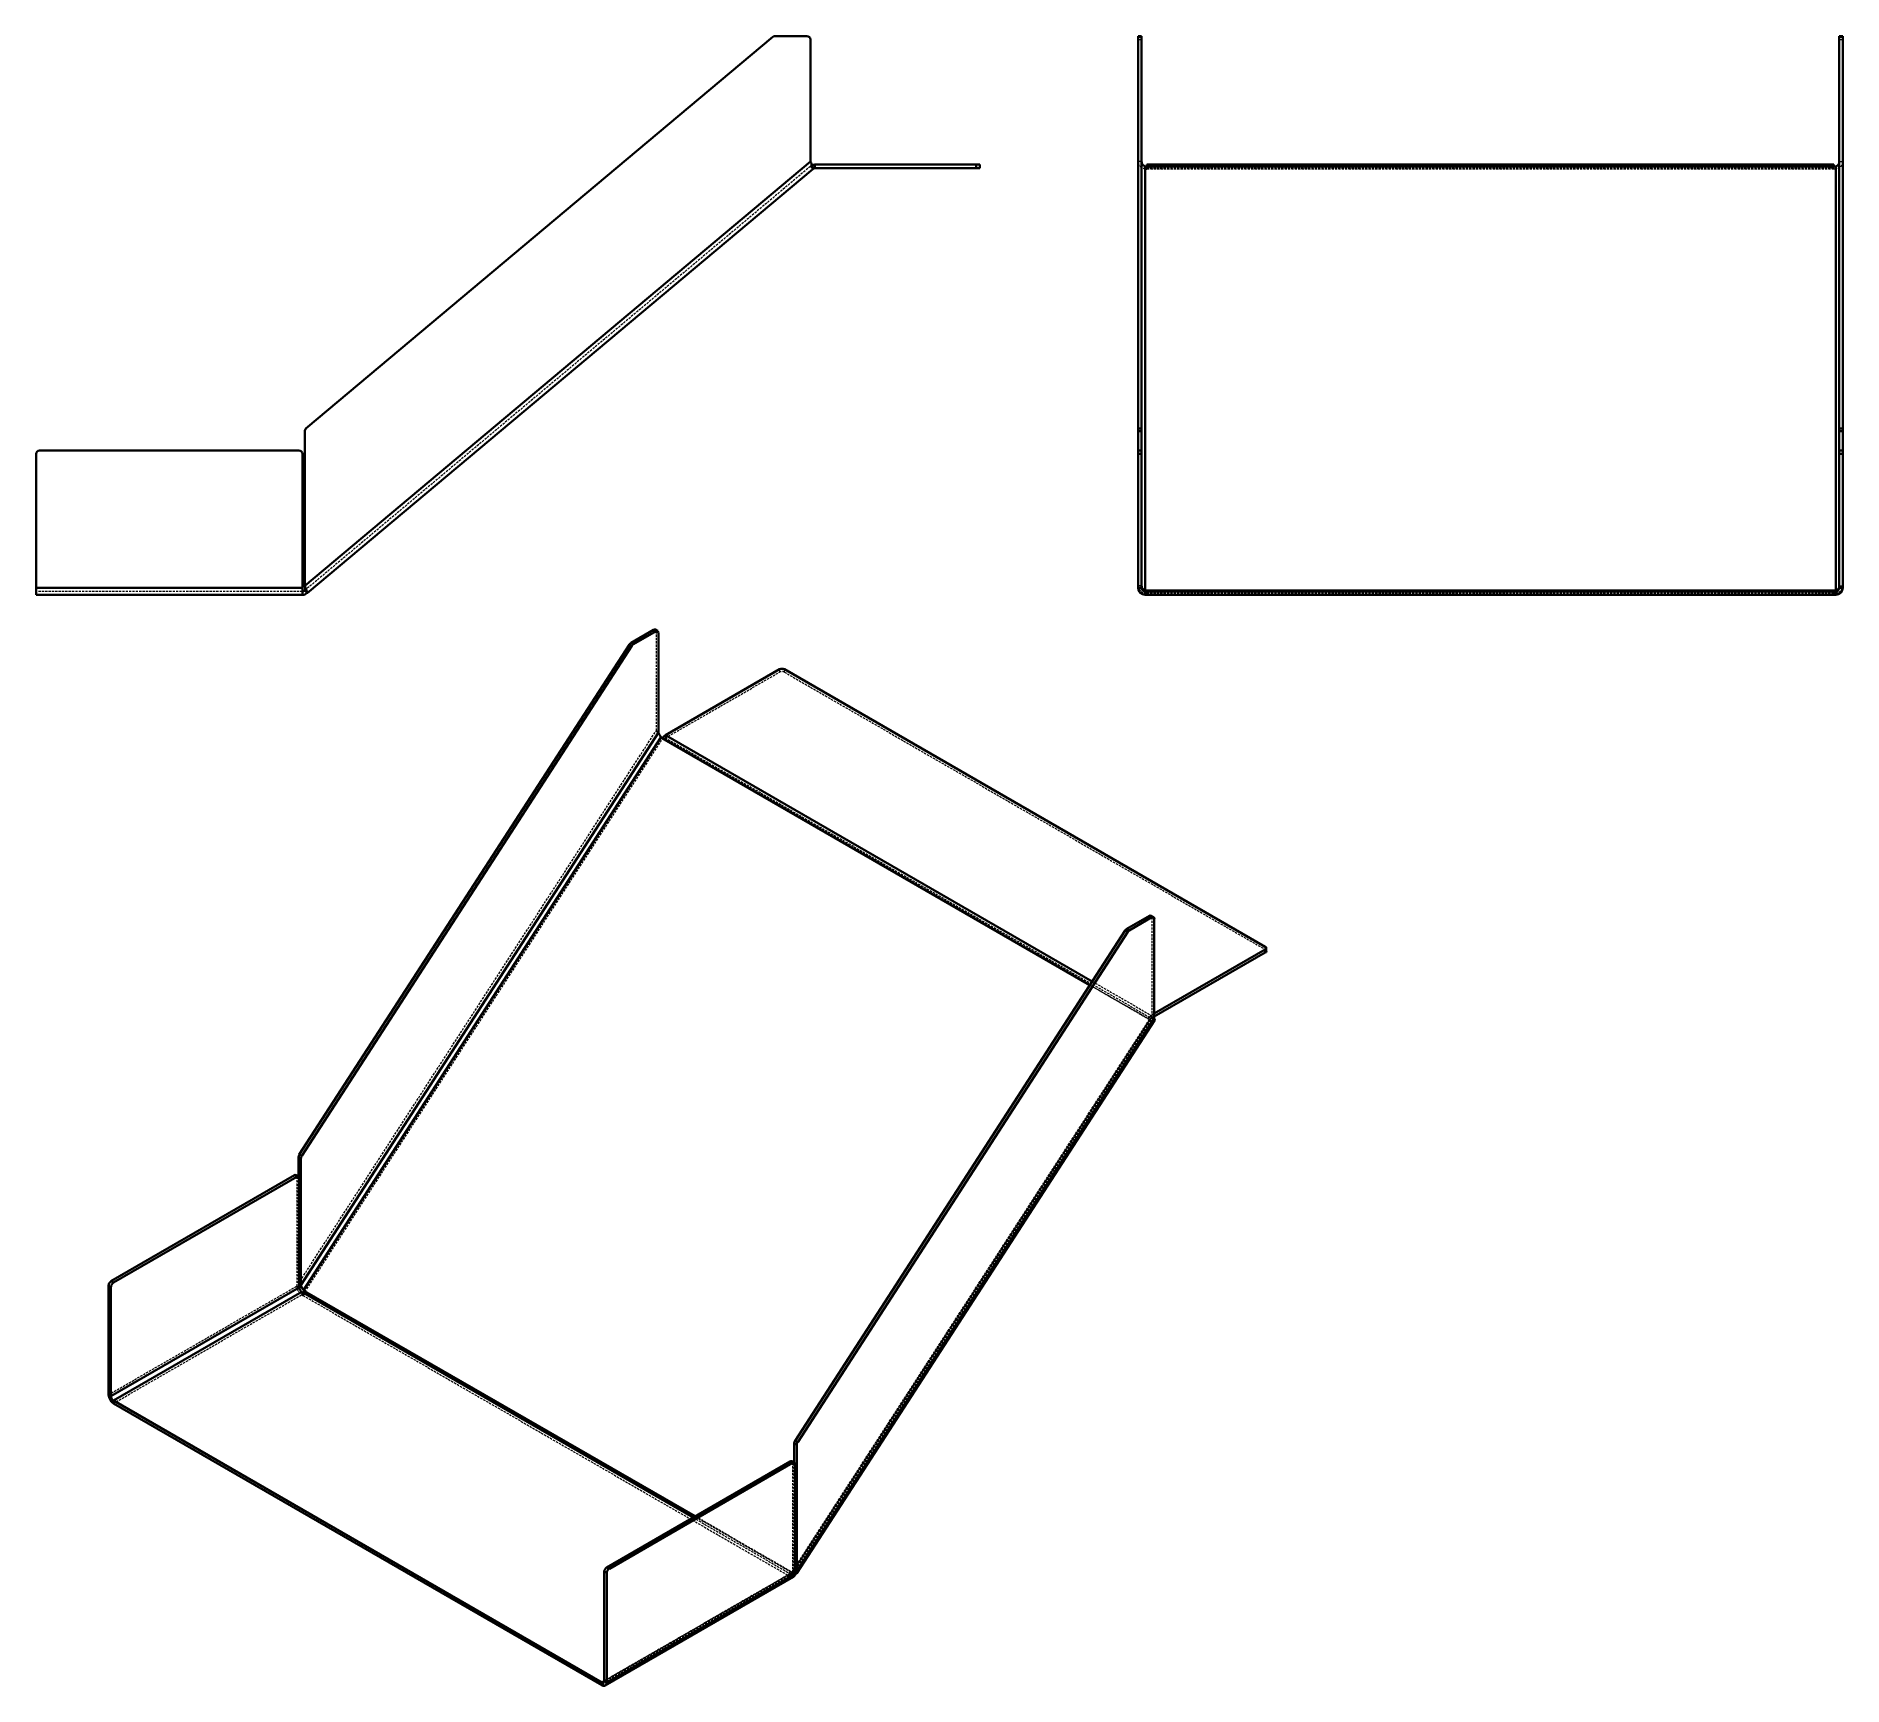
# Model space of a CAD drawing. Header units: millimetres. Extents: x -714 to 350, y -873 to 639.
# Drawn here: x -676 to 350, y -873 to 64 of the extents above; entities that cross this region are included whole.
import ezdxf

# ---------------------------------------------------------------- set-up
doc = ezdxf.new("R2010")
doc.units = ezdxf.units.MM
doc.linetypes.add('HIDDEN', pattern=[1.905, 1.27, -0.635])

msp = doc.modelspace()

# ---------------------------------------------------------------- linework, layer by layer
at = {"color": 7, "linetype": 'Continuous', "lineweight": 35}
for p, q in [((-522.4, -158.7), (-257.4, 63.6)), ((-256.1, 64.1), (-238.1, 64.1)), ((-236.1, 62.1), (-236.1, -7.2)), ((-50.1, 64.1), (-48.1, 64.1)), ((-50.1, 63.6), (-50.1, 64.1)), ((-48.1, 63.6), (-50.1, 63.6)), ((-50.1, -158.7), (-50.1, 63.6)), ((-48.1, 64.1), (-48.1, 63.6)), ((-48.1, -158.7), (-48.1, 63.6)), ((347.9, 64.1), (349.9, 64.1)), ((347.9, 63.6), (347.9, 64.1)), ((349.9, 63.6), (347.9, 63.6)), ((347.9, -158.7), (347.9, 63.6)), ((349.9, 64.1), (349.9, 63.6)), ((349.9, -158.7), (349.9, 63.6)), ((-236.1, -7.2), (-523.1, -248.1)), ((-233.5, -10.9), (-233.5, -8.9)), ((-142, -8.9), (-233.5, -8.9)), ((-142, -10.9), (-142, -8.9)), ((-142, -8.9), (-140, -8.9)), ((-140, -8.9), (-140, -10.9)), ((-46.1, -250.7), (-46.1, -9.9)), ((-46.1, -9.9), (-45.1, -9.9)), ((-45.1, -8.9), (344.9, -8.9)), ((-45.1, -9.9), (-45.1, -8.9)), ((344.9, -9.9), (-45.1, -9.9)), ((344.9, -8.9), (344.9, -9.9)), ((345.9, -9.9), (344.9, -9.9)), ((345.9, -9.9), (345.9, -250.7)), ((-234.8, -11.4), (-521.8, -252.2)), ((-142, -10.9), (-233.5, -10.9)), ((-140, -10.9), (-142, -10.9)), ((-523.1, -248.1), (-523.1, -160.3)), ((-50.1, -158.7), (-48.1, -158.7)), ((-50.1, -160.3), (-50.1, -158.7)), ((-48.1, -160.3), (-50.1, -160.3)), ((-50.1, -171.2), (-50.1, -160.3)), ((-48.1, -158.7), (-48.1, -160.3)), ((-48.1, -171.2), (-48.1, -160.3)), ((347.9, -158.7), (349.9, -158.7)), ((347.9, -160.3), (347.9, -158.7)), ((347.9, -171.2), (347.9, -160.3)), ((349.9, -160.3), (347.9, -160.3)), ((349.9, -158.7), (349.9, -160.3)), ((349.9, -171.2), (349.9, -160.3)), ((-675.6, -249.2), (-675.6, -173.2)), ((-673.6, -171.2), (-526.4, -171.2)), ((-524.4, -173.2), (-524.4, -249.2)), ((-50.1, -171.2), (-48.1, -171.2)), ((-50.1, -173.2), (-50.1, -171.2)), ((-48.1, -173.2), (-50.1, -173.2)), ((-50.1, -249.2), (-50.1, -173.2)), ((-48.1, -171.2), (-48.1, -173.2)), ((-48.1, -249.2), (-48.1, -173.2)), ((347.9, -173.2), (347.9, -171.2)), ((347.9, -171.2), (349.9, -171.2)), ((349.9, -173.2), (347.9, -173.2)), ((347.9, -249.2), (347.9, -173.2)), ((349.9, -171.2), (349.9, -173.2)), ((349.9, -249.2), (349.9, -173.2)), ((-524.4, -249.2), (-675.6, -249.2)), ((-675.6, -253.2), (-675.6, -249.2)), ((-524.4, -253.2), (-675.6, -253.2)), ((-524.4, -249.2), (-524.4, -253.2)), ((-523.1, -250.7), (-521.8, -252.2)), ((-48.1, -249.2), (-50.1, -249.2)), ((-46.1, -250.7), (-46.1, -251.2)), ((-46.1, -250.7), (-45.1, -250.7)), ((-46.1, -251.2), (-46.1, -253.2)), ((-46.1, -251.2), (345.9, -251.2)), ((-46.1, -253.2), (345.9, -253.2)), ((344.9, -250.7), (-45.1, -250.7)), ((-45.1, -250.7), (-45.1, -251.2)), ((344.9, -251.2), (344.9, -250.7)), ((345.9, -250.7), (344.9, -250.7)), ((345.9, -250.7), (345.9, -251.2)), ((345.9, -251.2), (345.9, -253.2)), ((347.9, -249.2), (349.9, -249.2)), ((-337.9, -280.4), (-325.1, -273)), ((-336.5, -281.2), (-323.7, -273.8)), ((-323.7, -273.8), (-325.1, -273)), ((-322.7, -273.7), (-324.1, -272.9)), ((-322.3, -274.7), (-322.3, -331.3)), ((-526.2, -571), (-338.8, -281.3)), ((-524.8, -571.8), (-337.4, -282.1)), ((-337.4, -282.1), (-338.8, -281.3)), ((-337.9, -280.4), (-336.5, -281.2)), ((-318.4, -332.8), (-253.6, -295.4)), ((-250.8, -295.4), (22.1, -453)), ((-322.3, -331.3), (-525.3, -645.1)), ((-523.9, -648.1), (-320.9, -334.2)), ((-320.9, -334.2), (-320.2, -334.6)), ((-320.4, -334.5), (-320.8, -334)), ((-77.4, -474.8), (-320.2, -334.6)), ((-318.4, -332.8), (-76.1, -472.7)), ((-56.5, -442.9), (-43.7, -435.5)), ((-55.1, -443.7), (-42.3, -436.3)), ((-42.3, -436.3), (-43.7, -435.5)), ((-41.3, -436.2), (-42.7, -435.4)), ((-40.9, -437.1), (-40.9, -493.7)), ((-244.8, -733.5), (-57.4, -443.8)), ((-243.3, -734.3), (-56, -444.6)), ((-56, -444.6), (-57.4, -443.8)), ((-56.5, -442.9), (-55.1, -443.7)), ((22.1, -454.6), (-40.9, -491)), ((22.1, -456.3), (-40.9, -492.6)), ((22.1, -456.3), (22.1, -454.6)), ((22.7, -455.5), (22.7, -453.8)), ((-40.9, -493.7), (-243.8, -807.6)), ((-243.7, -808.7), (-40.7, -494.8)), ((-525.3, -573.4), (-526.7, -572.6)), ((-526.7, -583.5), (-526.7, -572.6)), ((-526.2, -571), (-524.8, -571.8)), ((-525.3, -645.1), (-525.3, -573.4)), ((-633.1, -642.9), (-529, -582.8)), ((-631.7, -643.7), (-527.6, -583.6)), ((-527.6, -583.6), (-529, -582.8)), ((-526.6, -583.5), (-528, -582.7)), ((-526.2, -584.5), (-526.2, -646.5)), ((-633.1, -646.2), (-634.5, -645.3)), ((-634.5, -707.4), (-634.5, -645.3)), ((-633.1, -642.9), (-631.7, -643.7)), ((-525.3, -645.1), (-526.2, -644.6)), ((-633.1, -708.2), (-633.1, -646.2)), ((-526.2, -646.5), (-633.1, -708.2)), ((-631.7, -710.7), (-524.8, -649)), ((-524.8, -649), (-524.1, -649.4)), ((-524.1, -649.4), (-302.7, -777.1)), ((-523.9, -648.1), (-523.2, -648.5)), ((-523.9, -648.1), (-523.2, -648.6)), ((-301.5, -776.4), (-523.2, -648.5)), ((-633.1, -708.2), (-634.5, -707.4)), ((-631.7, -710.7), (-631.7, -712.3)), ((-631.7, -710.7), (-354.5, -870.7)), ((-631.7, -712.3), (-354.5, -872.3)), ((-243.8, -735.8), (-245.3, -735)), ((-245.3, -746), (-245.3, -735)), ((-244.8, -733.5), (-243.3, -734.3)), ((-243.8, -807.6), (-243.8, -735.8)), ((-351.6, -805.4), (-247.6, -745.3)), ((-350.2, -806.2), (-246.2, -746.1)), ((-246.2, -746.1), (-247.6, -745.3)), ((-245.2, -746), (-246.6, -745.2)), ((-244.8, -746.9), (-244.8, -809)), ((-351.6, -808.6), (-353.1, -807.8)), ((-353.1, -869.9), (-353.1, -807.8)), ((-351.6, -805.4), (-350.2, -806.2)), ((-351.6, -870.7), (-351.6, -808.6)), ((-244.8, -809), (-351.6, -870.7)), ((-244.8, -807), (-243.8, -807.6)), ((-352.5, -872.5), (-245.6, -810.8)), ((-353.1, -869.9), (-354.5, -870.7)), ((-354.5, -870.7), (-354.5, -872.3)), ((-353.1, -869.9), (-351.6, -870.7))]:
    msp.add_line(p, q, dxfattribs=at)
at = {"color": 7, "linetype": 'HIDDEN', "lineweight": 18}
for p, q in [((-50.1, 62.1), (-48.1, 62.1)), ((347.9, 62.1), (349.9, 62.1)), ((-236.1, -9.9), (-523.1, -250.7)), ((-236.1, -9.9), (-234.8, -11.4)), ((-48.1, -7.2), (-50.1, -7.2)), ((-45.1, -11.4), (-45.1, -9.9)), ((-43.1, -10.9), (-43.1, -8.9)), ((342.9, -8.9), (342.9, -10.9)), ((344.9, -11.4), (344.9, -9.9)), ((347.9, -7.2), (349.9, -7.2)), ((-46.1, -11.4), (-45.1, -11.4)), ((-45.1, -10.9), (344.9, -10.9)), ((344.9, -11.4), (-45.1, -11.4)), ((345.9, -11.4), (344.9, -11.4)), ((-524.4, -251.2), (-675.6, -251.2)), ((-48.1, -248.1), (-50.1, -248.1)), ((-46.1, -252.2), (-45.1, -252.2)), ((-45.1, -251.2), (-45.1, -253.2)), ((-45.1, -252.2), (344.9, -252.2)), ((344.9, -251.2), (344.9, -253.2)), ((345.9, -252.2), (344.9, -252.2)), ((347.9, -248.1), (349.9, -248.1)), ((-323.7, -273.8), (-322.3, -274.7)), ((-323.7, -273.8), (-323.7, -330.4)), ((-318.4, -334.4), (-253.6, -297.1)), ((-253.6, -295.4), (-253.6, -297.1)), ((-250.8, -297.1), (-250.8, -295.4)), ((-250.8, -297.1), (22.1, -454.6)), ((-526.7, -644.3), (-323.7, -330.4)), ((-522.9, -648.8), (-320, -334.9)), ((-322.3, -331.3), (-323.7, -330.4)), ((-320.9, -334.2), (-320, -334.9)), ((-320, -334.9), (-320.4, -334.5)), ((-319.3, -335.3), (-320.2, -334.6)), ((-320, -334.9), (-319.3, -335.3)), ((-43.5, -494.5), (-319.3, -335.3)), ((-318.4, -334.4), (-318.4, -332.8)), ((-318.4, -334.4), (-42.6, -493.6)), ((-42.3, -436.3), (-40.9, -437.1)), ((-42.3, -436.3), (-42.3, -492.9)), ((22.1, -453), (22.1, -454.6)), ((-44.4, -493.8), (-77.4, -474.8)), ((-76.1, -472.7), (-42.6, -492)), ((-40.9, -491), (-42.6, -492)), ((-42.6, -493.6), (-42.6, -492)), ((-43.7, -494.2), (-246.7, -808.1)), ((-42.8, -495), (-245.8, -808.8)), ((-245.4, -807.6), (-42.4, -493.7)), ((-245.3, -806.8), (-42.3, -492.9)), ((-43.7, -494.2), (-44.4, -493.8)), ((-43.5, -494.5), (-44.4, -493.8)), ((-43.7, -494.2), (-42.8, -495)), ((-42.8, -495), (-43.5, -494.5)), ((-40.9, -492.6), (-42.6, -493.6)), ((-42.3, -492.9), (-40.9, -493.7)), ((-527.6, -583.6), (-526.2, -584.5)), ((-527.6, -583.6), (-527.6, -645.7)), ((-526.7, -644.3), (-526.7, -583.5)), ((-634.5, -707.4), (-527.6, -645.7)), ((-526.2, -646.5), (-527.6, -645.7)), ((-526.2, -644.6), (-526.7, -644.3)), ((-526.7, -644.3), (-526.2, -645.1)), ((-631.7, -712.3), (-524.8, -650.6)), ((-524.8, -649), (-524.8, -650.6)), ((-524.8, -650.6), (-524.1, -651)), ((-524.1, -649.4), (-524.1, -651)), ((-524.1, -651), (-248.3, -810.2)), ((-523.2, -648.5), (-522.2, -649.2)), ((-523.2, -648.6), (-522.9, -648.8)), ((-522.9, -648.8), (-522.2, -649.2)), ((-522.2, -649.2), (-246.5, -808.4)), ((-246.2, -746.1), (-244.8, -746.9)), ((-246.2, -746.1), (-246.2, -808.2)), ((-245.3, -806.8), (-245.3, -746)), ((-302.7, -777.1), (-248.3, -808.6)), ((-247.4, -807.7), (-301.5, -776.4)), ((-353.5, -870.8), (-246.6, -809.1)), ((-353.1, -869.9), (-246.2, -808.2)), ((-247.6, -809), (-353.1, -869.9)), ((-247.6, -809), (-248.3, -808.6)), ((-248.3, -808.6), (-248.3, -810.2)), ((-247.6, -809), (-247.6, -810.6)), ((-246.7, -808.1), (-247.4, -807.7)), ((-247.4, -807.7), (-246.5, -808.4)), ((-246.7, -808.1), (-245.8, -808.8)), ((-245.8, -808.8), (-246.5, -808.4)), ((-246.2, -808.2), (-244.8, -809)), ((-245.3, -806.8), (-244.8, -807)), ((-247.6, -810.6), (-354.5, -872.3)), ((-247.6, -810.6), (-248.3, -810.2))]:
    msp.add_line(p, q, dxfattribs=at)
at = {"color": 7, "linetype": 'Continuous', "lineweight": 35}
for centre, radius, start, end in [((-256.1, 62.1), 2, 90, 130), ((-238.1, 62.1), 2, 0, 90), ((-233.5, -12.9), 4, 90, 114.5479), ((-233.5, -12.9), 2, 90, 130), ((-521.1, -160.3), 2, 130, 180), ((-673.6, -173.2), 2, 90, 180), ((-526.4, -173.2), 2, 360, 90), ((-524.4, -249.2), 2, 270, 310), ((-524.4, -249.2), 4, 270, 310), ((-46.1, -249.2), 4, 180, 270), ((-46.1, -249.2), 2, 180, 270), ((345.9, -249.2), 4, 270, 360), ((345.9, -249.2), 2, 270, 360), ((-324.5, -273.8), 1.01, 65.6929, 125.6176), ((-323.2, -274.5), 0.873, 350.786, 129.2033), ((-336.4, -282.8), 2.8, 121.6788, 148.1828), ((-335, -283.6), 2.8, 121.6788, 148.1828), ((-252.2, -298.2), 3.07, 62.6097, 117.3903), ((-315.4, -337.6), 5.6, 121.6788, 148.1828), ((-43.1, -436.3), 1.01, 65.6929, 125.6176), ((-41.7, -437), 0.873, 350.786, 129.2033), ((-55, -445.2), 2.8, 121.6788, 148.1828), ((-53.6, -446.1), 2.8, 121.6788, 148.1828), ((21.8, -453.8), 0.873, 290.7834, 69.2166), ((21.7, -455.4), 1.01, 294.3747, 354.3052), ((-523.7, -572.7), 2.96, 145.9491, 177.7864), ((-522.3, -573.5), 2.96, 145.9491, 177.7864), ((-528.4, -583.6), 1.01, 65.6929, 125.6176), ((-527, -584.3), 0.873, 350.786, 129.2033), ((-631.4, -645.5), 3.07, 122.6055, 177.3945), ((-630, -646.3), 3.07, 122.6055, 177.3945), ((-523.1, -646.4), 3.07, 182.6055, 237.3945), ((-525.5, -647), 2.8, 301.6788, 328.1828), ((-628.3, -707.1), 6.15, 182.6055, 237.3945), ((-630, -708.1), 3.07, 182.6055, 237.3945), ((-242.3, -735.1), 2.96, 145.9491, 177.7864), ((-240.9, -736), 2.96, 145.9491, 177.7864), ((-247, -746.1), 1.01, 65.6929, 125.6176), ((-245.6, -746.8), 0.873, 350.786, 129.2033), ((-350, -807.9), 3.07, 122.6055, 177.3945), ((-348.6, -808.8), 3.07, 122.6055, 177.3945), ((-246.7, -809.2), 1.92, 304.0564, 7.2558), ((-353.9, -870), 0.873, 230.7967, 9.214), ((-353.4, -871), 1.75, 230.7967, 9.214)]:
    msp.add_arc(centre, radius, start, end, dxfattribs=at)
at = {"color": 7, "linetype": 'HIDDEN', "lineweight": 18}
for centre, radius, start, end in [((-233.5, -12.9), 4, 114.5479, 130), ((-324.7, -273.7), 0.986, 353.7012, 54.9867), ((-252.2, -299.8), 3.07, 62.6097, 117.3903), ((-316.9, -336.8), 2.8, 121.6788, 148.1828), ((-43.3, -436.2), 0.986, 353.7012, 54.9867), ((21.7, -455.6), 1.01, 5.6948, 65.6253), ((-39.7, -496.8), 5.6, 121.6788, 148.1828), ((-41.1, -496), 2.8, 121.6788, 148.1828), ((-528.6, -583.5), 0.986, 353.7012, 54.9867), ((-521.5, -645.4), 6.15, 182.6055, 237.3945), ((-527, -646.2), 5.6, 301.6788, 328.1828), ((-247.1, -746), 0.986, 353.7012, 54.9867), ((-249.8, -806.2), 2.8, 301.6788, 328.1828), ((-251.2, -805.4), 5.6, 301.6788, 328.1828), ((-247, -808.3), 0.873, 230.7967, 9.214), ((-246.4, -809), 2.01, 234.3824, 294.3071)]:
    msp.add_arc(centre, radius, start, end, dxfattribs=at)
at = {"color": 7, "linetype": 'Continuous', "lineweight": 35}
for points, knots in [([(-236.1, -7.2), (-236, -7.5), (-235.8, -7.7), (-235.6, -8.2), (-235.5, -8.5), (-235.3, -8.9), (-235.2, -9.1), (-235, -9.6), (-235, -9.8), (-234.8, -10.1), (-234.8, -10.3), (-234.7, -10.6), (-234.7, -10.8), (-234.7, -11), (-234.7, -11.1), (-234.7, -11.3), (-234.7, -11.3), (-234.8, -11.4)], [0, 0, 0, 0, 0.125, 0.125, 0.25, 0.25, 0.375, 0.375, 0.5, 0.5, 0.625, 0.625, 0.75, 0.75, 0.875, 0.875, 1, 1, 1, 1]), ([(-46.1, -9.9), (-46.3, -9.8), (-46.6, -9.6), (-46.9, -9.4), (-47.1, -9.3), (-47.3, -9.1), (-47.4, -9), (-47.6, -8.8), (-47.6, -8.6), (-47.8, -8.4), (-47.9, -8.2), (-48, -8), (-48, -7.8), (-48, -7.5), (-48.1, -7.4), (-48.1, -7.2)], [0, 0, 0, 0, 0.25, 0.25, 0.375, 0.375, 0.5, 0.5, 0.625, 0.625, 0.75, 0.75, 0.875, 0.875, 1, 1, 1, 1]), ([(347.9, -7.2), (347.9, -7.5), (347.9, -7.8), (347.7, -8.2), (347.7, -8.4), (347.5, -8.6), (347.5, -8.7), (347.3, -9), (347.2, -9.1), (346.9, -9.3), (346.8, -9.4), (346.6, -9.6), (346.5, -9.6), (346.2, -9.8), (346.1, -9.8), (345.9, -9.9)], [0, 0, 0, 0, 0.25, 0.25, 0.375, 0.375, 0.5, 0.5, 0.625, 0.625, 0.75, 0.75, 0.875, 0.875, 1, 1, 1, 1]), ([(-521.8, -252.2), (-521.8, -252.2), (-521.7, -252.1), (-521.7, -252), (-521.7, -251.9), (-521.7, -251.6), (-521.7, -251.5), (-521.8, -251.2), (-521.9, -251), (-522, -250.6), (-522.1, -250.4), (-522.3, -250), (-522.4, -249.8), (-522.6, -249.3), (-522.7, -249.1), (-522.9, -248.6), (-523, -248.3), (-523.1, -248.1)], [0, 0, 0, 0, 0.125, 0.125, 0.25, 0.25, 0.375, 0.375, 0.5, 0.5, 0.625, 0.625, 0.75, 0.75, 0.875, 0.875, 1, 1, 1, 1]), ([(-523.1, -250.7), (-523, -250.6), (-522.9, -250.5), (-522.9, -250.2), (-522.9, -250.2), (-522.8, -250), (-522.8, -249.8), (-522.9, -249.6), (-522.9, -249.5), (-522.9, -249.2), (-522.9, -249.1), (-523, -248.8), (-523, -248.7), (-523.1, -248.4), (-523.1, -248.2), (-523.1, -248.1)], [0, 0, 0, 0, 0.25, 0.25, 0.375, 0.375, 0.5, 0.5, 0.625, 0.625, 0.75, 0.75, 0.875, 0.875, 1, 1, 1, 1]), ([(-48.1, -248.1), (-48.1, -248.4), (-48, -248.7), (-47.9, -249.1), (-47.8, -249.2), (-47.6, -249.5), (-47.6, -249.6), (-47.4, -249.8), (-47.3, -249.9), (-47.1, -250.1), (-46.9, -250.2), (-46.7, -250.4), (-46.6, -250.5), (-46.3, -250.6), (-46.2, -250.7), (-46.1, -250.7)], [0, 0, 0, 0, 0.25, 0.25, 0.375, 0.375, 0.5, 0.5, 0.625, 0.625, 0.75, 0.75, 0.875, 0.875, 1, 1, 1, 1]), ([(345.9, -250.7), (346.2, -250.6), (346.5, -250.5), (346.8, -250.2), (346.9, -250.2), (347.2, -250), (347.3, -249.8), (347.4, -249.6), (347.5, -249.5), (347.7, -249.2), (347.7, -249.1), (347.8, -248.8), (347.9, -248.7), (347.9, -248.4), (347.9, -248.2), (347.9, -248.1)], [0, 0, 0, 0, 0.25, 0.25, 0.375, 0.375, 0.5, 0.5, 0.625, 0.625, 0.75, 0.75, 0.875, 0.875, 1, 1, 1, 1]), ([(-320.9, -334.2), (-321, -334), (-321.1, -333.8), (-321.3, -333.4), (-321.4, -333.2), (-321.6, -333), (-321.6, -332.9), (-321.8, -332.6), (-321.8, -332.5), (-322, -332.2), (-322, -332.1), (-322.1, -331.8), (-322.2, -331.7), (-322.3, -331.5), (-322.3, -331.4), (-322.3, -331.3)], [0, 0, 0, 0, 0.25, 0.25, 0.375, 0.375, 0.5, 0.5, 0.625, 0.625, 0.75, 0.75, 0.875, 0.875, 1, 1, 1, 1]), ([(-320.8, -334), (-321, -333.9), (-321.2, -333.6), (-321.3, -333.4), (-321.4, -333.3)], [0, 0, 0, 0, 0.456364, 1, 1, 1, 1]), ([(-40.9, -493.7), (-40.8, -494), (-40.5, -494.5), (-40.7, -494.7), (-40.7, -494.8)], [0, 0, 0, 0, 0.565413, 1, 1, 1, 1]), ([(-526.2, -645.1), (-526.2, -645.1), (-525.9, -645.5), (-525.3, -646.2), (-524.6, -647), (-524.2, -647.4), (-524.2, -647.4)], [0, 0, 0, 0, 0.064074, 0.506508, 0.948941, 1, 1, 1, 1]), ([(-525.3, -645.1), (-525.2, -645.3), (-525.2, -645.5), (-525, -645.9), (-524.9, -646), (-524.8, -646.3), (-524.7, -646.4), (-524.6, -646.7), (-524.5, -646.8), (-524.4, -647.1), (-524.3, -647.2), (-524.2, -647.5), (-524.1, -647.6), (-524, -647.8), (-523.9, -647.9), (-523.9, -648.1)], [0, 0, 0, 0, 0.25, 0.25, 0.375, 0.375, 0.5, 0.5, 0.625, 0.625, 0.75, 0.75, 0.875, 0.875, 1, 1, 1, 1]), ([(-244.7, -809), (-244.4, -809), (-244.2, -809), (-244, -808.9), (-243.9, -808.8), (-243.8, -808.8), (-243.7, -808.7), (-243.6, -808.6), (-243.6, -808.5), (-243.6, -808.4), (-243.6, -808.3), (-243.6, -808), (-243.7, -807.8), (-243.8, -807.6)], [0, 0, 0, 0, 0.25, 0.25, 0.375, 0.375, 0.5, 0.5, 0.625, 0.625, 0.75, 0.75, 1, 1, 1, 1])]:
    msp.add_open_spline(points, degree=3, knots=knots, dxfattribs=at)
at = {"color": 7, "linetype": 'HIDDEN', "lineweight": 18}
for points, knots in [([(-236.1, -7.2), (-236, -7.5), (-236, -7.8), (-235.9, -8.2), (-235.9, -8.4), (-235.8, -8.6), (-235.8, -8.7), (-235.8, -9), (-235.8, -9.1), (-235.8, -9.3), (-235.8, -9.4), (-235.9, -9.6), (-235.9, -9.6), (-236, -9.8), (-236, -9.8), (-236.1, -9.9)], [0, 0, 0, 0, 0.25, 0.25, 0.375, 0.375, 0.5, 0.5, 0.625, 0.625, 0.75, 0.75, 0.875, 0.875, 1, 1, 1, 1]), ([(-46.1, -11.4), (-46.3, -11.3), (-46.6, -11.3), (-47.1, -11.1), (-47.3, -11), (-47.8, -10.8), (-48.1, -10.6), (-48.5, -10.3), (-48.7, -10.1), (-49.1, -9.8), (-49.2, -9.6), (-49.5, -9.1), (-49.7, -8.9), (-49.9, -8.5), (-49.9, -8.2), (-50, -7.7), (-50.1, -7.5), (-50.1, -7.2)], [0, 0, 0, 0, 0.125, 0.125, 0.25, 0.25, 0.375, 0.375, 0.5, 0.5, 0.625, 0.625, 0.75, 0.75, 0.875, 0.875, 1, 1, 1, 1]), ([(349.9, -7.2), (349.9, -7.5), (349.9, -7.7), (349.8, -8.2), (349.7, -8.5), (349.5, -8.9), (349.4, -9.1), (349.1, -9.6), (349, -9.8), (348.6, -10.1), (348.4, -10.3), (348, -10.6), (347.7, -10.8), (347.2, -11), (347, -11.1), (346.5, -11.3), (346.2, -11.3), (345.9, -11.4)], [0, 0, 0, 0, 0.125, 0.125, 0.25, 0.25, 0.375, 0.375, 0.5, 0.5, 0.625, 0.625, 0.75, 0.75, 0.875, 0.875, 1, 1, 1, 1]), ([(-50.1, -248.1), (-50.1, -248.3), (-50, -248.6), (-49.9, -249.1), (-49.9, -249.3), (-49.7, -249.8), (-49.5, -250), (-49.2, -250.4), (-49.1, -250.6), (-48.7, -251), (-48.5, -251.2), (-48.1, -251.5), (-47.8, -251.6), (-47.3, -251.9), (-47.1, -252), (-46.6, -252.1), (-46.3, -252.2), (-46.1, -252.2)], [0, 0, 0, 0, 0.125, 0.125, 0.25, 0.25, 0.375, 0.375, 0.5, 0.5, 0.625, 0.625, 0.75, 0.75, 0.875, 0.875, 1, 1, 1, 1]), ([(345.9, -252.2), (346.2, -252.2), (346.5, -252.1), (347, -252), (347.2, -251.9), (347.7, -251.6), (347.9, -251.5), (348.4, -251.2), (348.6, -251), (349, -250.6), (349.1, -250.4), (349.4, -250), (349.5, -249.8), (349.7, -249.3), (349.8, -249.1), (349.9, -248.6), (349.9, -248.3), (349.9, -248.1)], [0, 0, 0, 0, 0.125, 0.125, 0.25, 0.25, 0.375, 0.375, 0.5, 0.5, 0.625, 0.625, 0.75, 0.75, 0.875, 0.875, 1, 1, 1, 1]), ([(-320.8, -334), (-320.9, -334), (-321.1, -333.7), (-321.8, -332.9), (-322.8, -331.9), (-323.4, -331), (-323.6, -330.6), (-323.7, -330.4)], [0, 0, 0, 0, 0.002623, 0.287652, 0.572682, 0.857711, 1, 1, 1, 1]), ([(-42.3, -492.9), (-42.2, -493.1), (-42.2, -493.3), (-42.3, -493.6), (-42.3, -493.6), (-42.4, -493.8), (-42.5, -493.8), (-42.6, -493.9), (-42.6, -494), (-42.8, -494.1), (-42.9, -494.1), (-43.1, -494.2), (-43.2, -494.2), (-43.4, -494.2), (-43.6, -494.2), (-43.7, -494.2)], [0, 0, 0, 0, 0.25, 0.25, 0.375, 0.375, 0.5, 0.5, 0.625, 0.625, 0.75, 0.75, 0.875, 0.875, 1, 1, 1, 1]), ([(-40.7, -494.8), (-40.7, -494.8), (-40.8, -495), (-41.3, -495.1), (-42, -495.1), (-42.6, -495), (-42.8, -495)], [0, 0, 0, 0, 0.084768, 0.450977, 0.817186, 1, 1, 1, 1]), ([(-523.8, -647.8), (-523.9, -647.7), (-524.2, -647.5), (-524.3, -647.3), (-524.3, -647.2)], [0, 0, 0, 0, 0.456364, 1, 1, 1, 1]), ([(-524.2, -647.4), (-523.9, -647.7), (-523.5, -648.2), (-523.1, -648.6), (-522.9, -648.8)], [0, 0, 0, 0, 0.63925, 1, 1, 1, 1]), ([(-246.7, -808.1), (-246.4, -808.1), (-246.2, -808), (-245.9, -807.9), (-245.8, -807.9), (-245.6, -807.8), (-245.5, -807.8), (-245.4, -807.7), (-245.4, -807.6), (-245.3, -807.5), (-245.3, -807.4), (-245.2, -807.2), (-245.2, -807.2), (-245.2, -807), (-245.2, -806.9), (-245.3, -806.8)], [0, 0, 0, 0, 0.25, 0.25, 0.375, 0.375, 0.5, 0.5, 0.625, 0.625, 0.75, 0.75, 0.875, 0.875, 1, 1, 1, 1])]:
    msp.add_open_spline(points, degree=3, knots=knots, dxfattribs=at)
msp.add_open_spline([(-245.8, -808.8), (-245.4, -808.9), (-245, -808.9), (-244.7, -809)], degree=3, dxfattribs=at)

doc.saveas('drawing.dxf')
